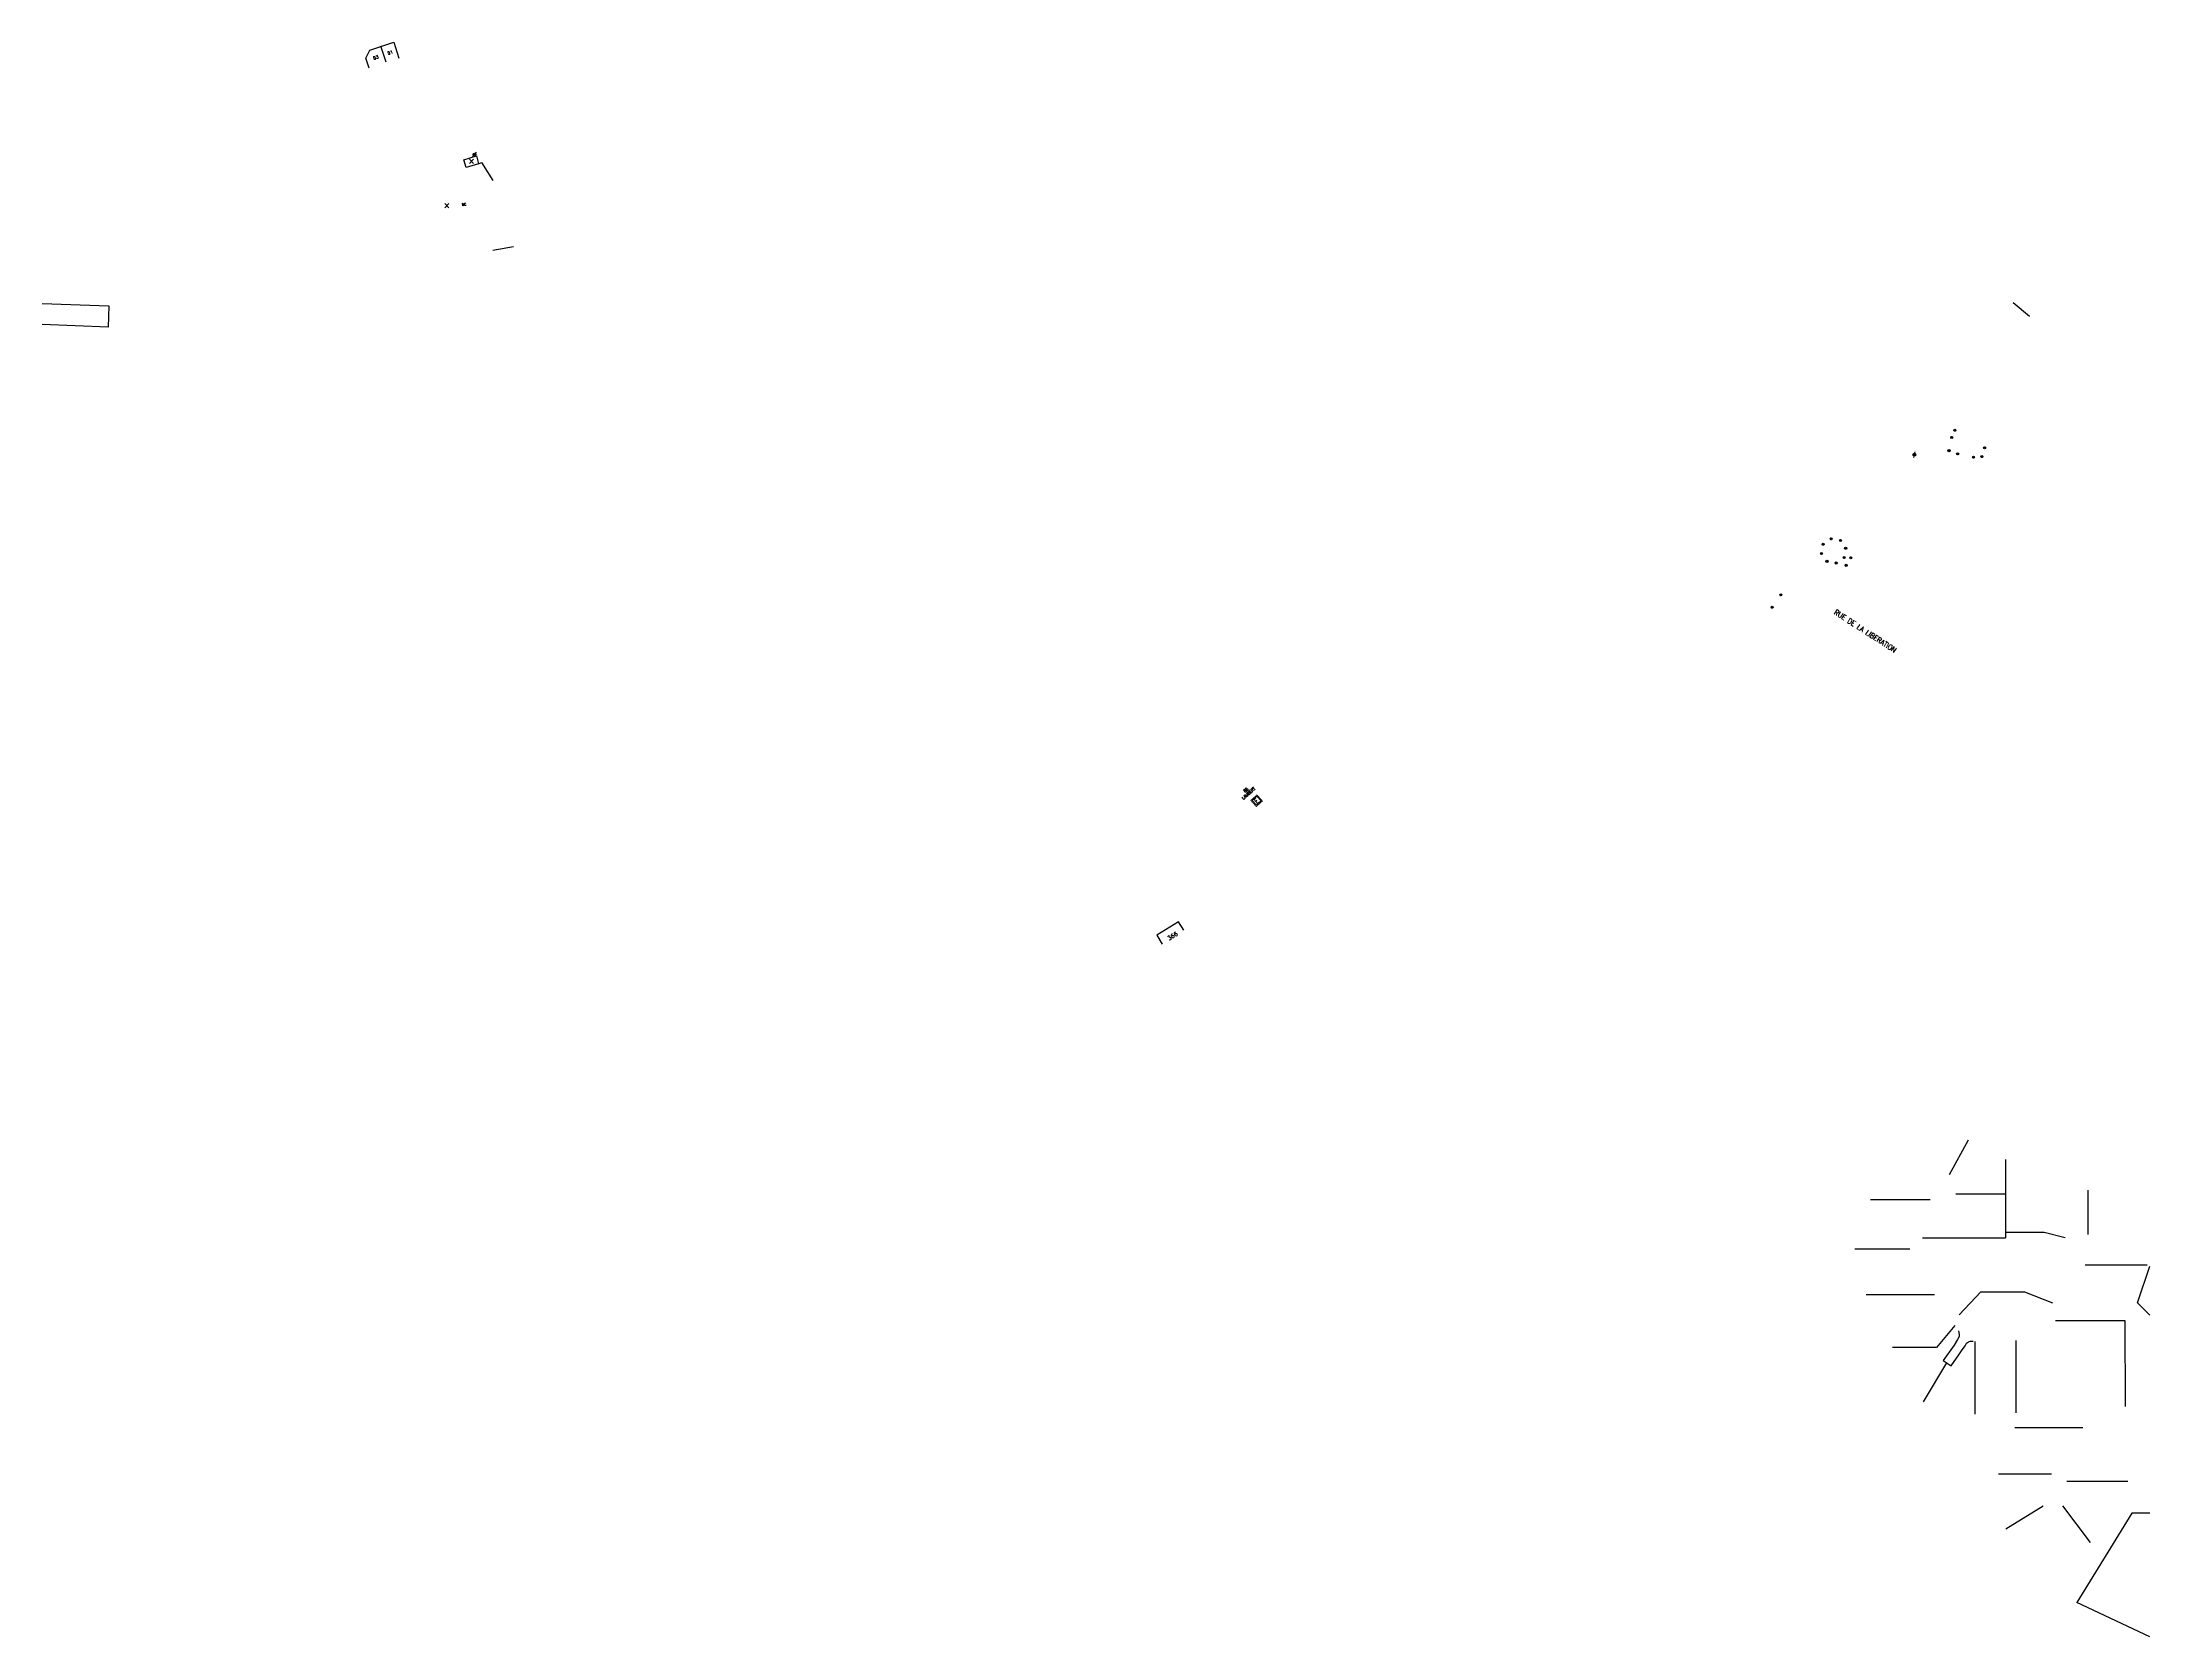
# Model space of a CAD drawing. Header units: millimetres. Extents: x 114000 to 115000, y 121200 to 121957.
import ezdxf
from ezdxf.enums import TextEntityAlignment as Align

# ---------------------------------------------------------------- set-up
doc = ezdxf.new("R2010")
doc.units = ezdxf.units.MM
doc.layers.get('0').update_dxf_attribs({"linetype": 'CONTINUOUS'})
for name, color, linetype in [('M_200', 7, 'CONTINUOUS'), ('W0100', 7, 'CONTINUOUS'), ('W0101', 7, 'CONTINUOUS'), ('W0323', 7, 'CONTINUOUS'), ('W0469', 7, 'CONTINUOUS'), ('W0473', 7, 'CONTINUOUS'), ('W0989', 7, 'CONTINUOUS'), ('W0991', 7, 'CONTINUOUS'), ('W1102', 7, 'CONTINUOUS')]:
    doc.layers.add(name, color=color, linetype=linetype)
doc.styles.add('M_ROMANS', font='ROMANS.shx', dxfattribs={"width": 0.75})
doc.styles.get("Standard").update_dxf_attribs({"font": 'romans.shx', "width": 0.85})

# ---------------------------------------------------------------- blocks, each defined once
blk = doc.blocks.new('ROUTE')
at = {"layer": 'W0100', "color": 252}
blk.add_line((114901.9, 121331), (114905.7, 121328.6), dxfattribs=at)
at = {"layer": 'W0100', "color": 252, "flags": 128}
for points in [[(114909.2, 121345.1), (114909.6, 121343.4), (114909.6, 121342.4), (114908.8, 121341), (114907.1, 121338.4), (114901.9, 121331)], [(114905.7, 121328.6), (114909.3, 121333.7), (114910.7, 121335.6), (114912.3, 121338.1), (114913, 121339.3), (114913.9, 121340), (114914.7, 121340.3), (114916.2, 121340.3)]]:
    blk.add_lwpolyline(points, dxfattribs=at)
blk = doc.blocks.new('M_200_56')
at = {"color": 0, "linetype": 'Continuous', "const_width": 0.35, "flags": 128}
blk.add_lwpolyline([(2, 2), (2, -2), (-2, -2), (-2, 2)], close=True, dxfattribs=at)
at = {"color": 0, "linetype": 'Continuous'}
blk.add_lwpolyline([(-1.5, 1.5), (1.5, 1.5), (1.5, -1.5), (-1.5, -1.5)], close=True, dxfattribs=at)
at = {"color": 0, "linetype": 'Continuous', "width": 0.85}
blk.add_text('E', height=2.5, dxfattribs=at).set_placement((0, 0), align=Align.MIDDLE_CENTER)
for tag, p in [('NUM', (0, 15.1)), ('NOM', (0, 8.6))]:
    blk.add_attdef(tag, text='', height=4, dxfattribs=at).set_placement(p, align=Align.MIDDLE)
at = {"color": 0, "linetype": 'Continuous', "style": 'M_ROMANS', "width": 0.75, "flags": 3}
for tag, p in [('DEF_COUP', (-0.1, -7.5)), ('DEF_TYPE', (-0.1, -10)), ('DEF_LEG', (-0.1, -5))]:
    blk.add_attdef(tag, text='', height=1.2, dxfattribs=at).set_placement(p, align=Align.MIDDLE)
blk = doc.blocks.new('BB0701')
at = {"layer": 'W0991', "color": 0, "linetype": 'Continuous'}
for p, q in [((-1, 1), (1, -1)), ((-1, -1), (1, 1))]:
    blk.add_line(p, q, dxfattribs=at)
blk = doc.blocks.new('T473')
for p, q in [((-0.166667, 0.166667), (0.166667, -0.166667)), ((-0.166667, -0.166667), (0.166667, 0.166667)), ((0.500001, 0.500001), (1.000002, 1.000002)), ((-1.000002, -1.000002), (-0.500001, -0.500001))]:
    blk.add_line(p, q)
blk.add_ellipse((0, 0), major_axis=(0.471405, 0.471405), ratio=1, start_param=5.4977871438, end_param=11.780972451)
blk = doc.blocks.new('t991o')
at = {"color": 0, "linetype": 'Continuous'}
for p, q in [((-1, 1), (1, -1)), ((-1, -1), (1, 1))]:
    blk.add_line(p, q, dxfattribs=at)
blk = doc.blocks.new('T469')
at = {"color": 0, "linetype": 'Continuous', "flags": 128}
for points in [[(-0.4, 0.4), (0.4, -0.4)], [(-0.4, -0.4), (0.4, 0.4)]]:
    blk.add_lwpolyline(points, dxfattribs=at)
at = {"color": 0, "linetype": 'Continuous'}
blk.add_circle((0, 0), 0.5, dxfattribs=at)

msp = doc.modelspace()

# ---------------------------------------------------------------- linework, layer by layer
at = {"layer": 'W0100', "color": 252}
for p, q in [((114904.9, 121419.3), (114913.9, 121435.8)), ((114931.5, 121426.5), (114931.5, 121389.2)), ((114907.9, 121410.1), (114931.5, 121410.1)), ((114970.8, 121390.9), (114970.8, 121411.9)), ((114895.8, 121407.3), (114867.4, 121407.3)), ((114931.5, 121392), (114949.8, 121392)), ((114949.8, 121392), (114959.9, 121389.4)), ((114886.2, 121383.9), (114860, 121383.9)), ((114892.1, 121389.2), (114931.5, 121389.2)), ((114969.3, 121376.4), (114998.8, 121376.4)), ((114994.2, 121358.5), (115000, 121375.9)), ((114897.8, 121362.3), (114865.4, 121362.3)), ((114909.6, 121352.7), (114919.8, 121363.7)), ((114919.8, 121363.7), (114940.6, 121363.7)), ((114940.6, 121363.7), (114953.8, 121358.4)), ((114955.3, 121350), (114988.2, 121350)), ((114988.2, 121350), (114988.3, 121309.2)), ((115000, 121352.6), (114994.2, 121358.5)), ((114907.5, 121347.6), (114898.8, 121337.3)), ((114916.9, 121340.1), (114916.9, 121305.6)), ((114936.4, 121340.6), (114936.4, 121306.3)), ((114898.8, 121337.3), (114877.9, 121337.3)), ((114903.5, 121330), (114892.4, 121311.4)), ((114968.2, 121299.1), (114936, 121299.1)), ((114953.3, 121277.2), (114928.2, 121277.2)), ((114960.6, 121273.8), (114989.6, 121273.8)), ((114949.4, 121261.9), (114931.6, 121251.1)), ((114958.6, 121262.1), (114971.7, 121244.7)), ((114991.4, 121258.6), (114965.4, 121216.2)), ((115000, 121258.6), (114991.4, 121258.6)), ((115000, 121199.9), (114965.4, 121216.2))]:
    msp.add_line(p, q, dxfattribs=at)
msp.add_lwpolyline([(114155.1, 121944.4), (114153.6, 121949.1), (114155.4, 121952.9), (114166.9, 121956.7), (114169.2, 121949.1)], dxfattribs=at)
at = {"layer": 'W0100', "color": 252, "flags": 128}
for points in [[(114000, 121832.6), (114031.7, 121831.5), (114031.3, 121821.5), (114000, 121822.7)], [(114541.6, 121535.3), (114539.1, 121539.3), (114528.8, 121532.9), (114531.4, 121528.6)]]:
    msp.add_lwpolyline(points, dxfattribs=at)
at = {"layer": 'W0101', "color": 252, "flags": 128}
msp.add_lwpolyline([(114201.1, 121897.2), (114200, 121900.9), (114206, 121902.8), (114207.1, 121899), (114201.1, 121897.2)], close=True, dxfattribs=at)
at = {"layer": 'W0323', "color": 252, "flags": 128}
msp.add_lwpolyline([(114207.1, 121899), (114208.4, 121899.5), (114213.9, 121891.1)], dxfattribs=at)
at = {"layer": 'W1102', "color": 252}
msp.add_lwpolyline([(114163.2, 121947.1), (114160.7, 121954.7)], dxfattribs=at)
at = {"layer": 'W1102', "color": 252, "flags": 128}
for points in [[(114213.9, 121857.9), (114223.7, 121859.7)], [(114942.9, 121826.5), (114935.2, 121832.9)]]:
    msp.add_lwpolyline(points, dxfattribs=at)

# ---------------------------------------------------------------- block references
at = {"layer": 'M_200'}
ref = msp.add_blockref('M_200_56', (114576.2, 121596.7), dxfattribs=dict(at, xscale=0.9896425482877299, yscale=0.9896425482877299, zscale=0.9896425482877299, rotation=41.65084192100123))
ref.add_attrib('NUM', '86', dxfattribs={"layer": '0', "color": 0, "linetype": 'Continuous', "height": 1.48, "rotation": 41.6508, "width": 0.85}).set_placement((114571.1, 121601.8), align=Align.MIDDLE)
ref.add_attrib('NOM', 'LAMBERT', dxfattribs={"layer": '0', "color": 0, "linetype": 'Continuous', "height": 1.48, "rotation": 41.6508, "width": 0.85}).set_placement((114572.4, 121600.2), align=Align.MIDDLE)
at = {"layer": 'W0469', "color": 252}
for p in [(114907.5, 121772.5), (114904.7, 121762.8), (114906, 121769.1), (114908.8, 121761.3), (114916.3, 121759.7), (114920.3, 121760), (114921.6, 121764.2), (114848.8, 121721), (114853.2, 121720.2), (114844.2, 121714), (114845, 121718.4), (114846.8, 121710.3), (114855, 121712.1), (114855.7, 121716.5), (114858.1, 121712), (114851.2, 121709.5), (114855.9, 121708.4), (114824.9, 121694.4), (114820.8, 121688.5)]:
    msp.add_blockref('T469', p, dxfattribs=at)
at = {"layer": 'W0473', "color": 252}
msp.add_blockref('T473', (114205.1, 121903.4), dxfattribs=at)
at = {"layer": 'W0473', "color": 252, "linetype": 'Continuous', "rotation": 30.99454660661979}
msp.add_blockref('T473', (114888.3, 121760.9), dxfattribs=at)
at = {"layer": 'W0991', "color": 252}
for name, p, rotation in [('t991o', (114203.7, 121900.1), 90), ('BB0701', (114192, 121879.1), 1.402042737439883)]:
    msp.add_blockref(name, p, dxfattribs=dict(at, rotation=rotation))
at = {"layer": 'W0991'}
msp.add_blockref('ROUTE', (0, 0), dxfattribs=at)

# ---------------------------------------------------------------- texts
at = {"layer": 'W0989', "color": 252, "width": 0.85}
msp.add_text('RUE DE LA LIBERATION', height=2.5, rotation=327.072, dxfattribs=at).set_placement((114865, 121677.2), align=Align.MIDDLE)
at = {"layer": 'W0991', "color": 252}
for s, height, rotation, p in [('93', 1.5, 18.1543, (114158.3, 121949.4)), ('91', 1.5, 18.1543, (114165.1, 121951.8)), ('366', 2, 31.9202, (114536.3, 121532.5))]:
    msp.add_text(s, height=height, rotation=rotation, dxfattribs=at).set_placement(p, align=Align.MIDDLE)
at = {"layer": 'W0991', "color": 252, "width": 0.85}
msp.add_text('NC', height=1.25, rotation=1.8155, dxfattribs=at).set_placement((114200.2, 121879.7), align=Align.MIDDLE)

doc.saveas('drawing.dxf')
